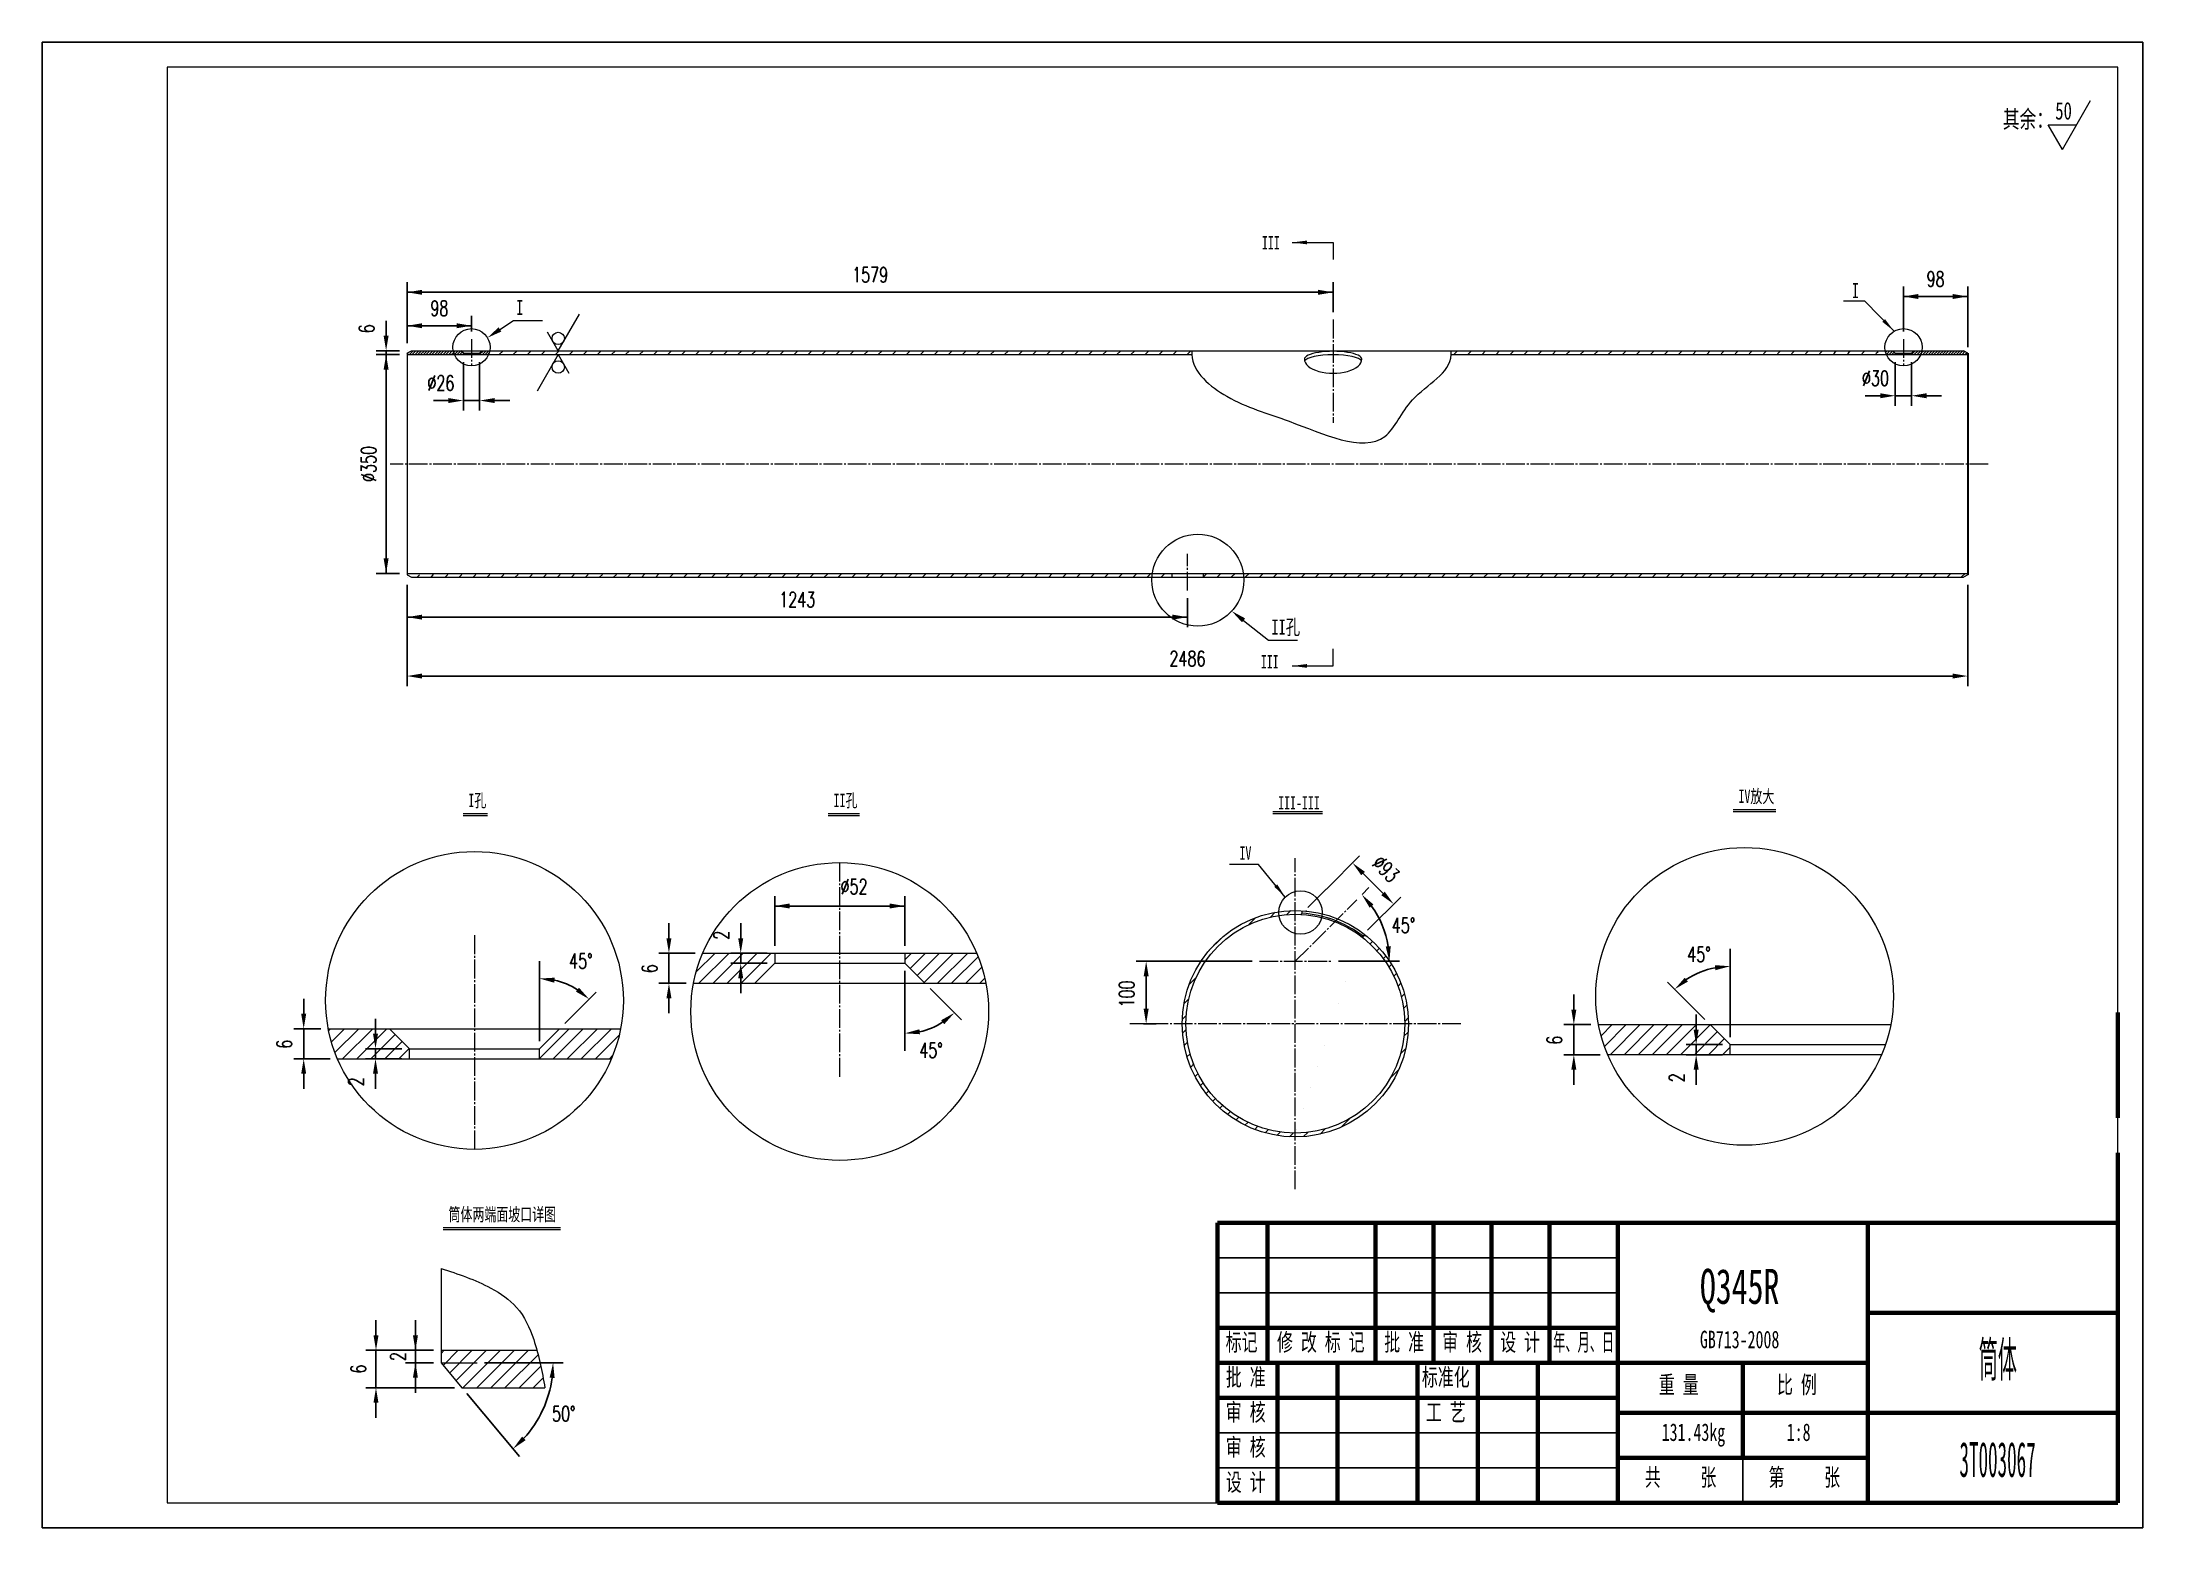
# Model space of a CAD drawing. Header units: millimetres. Extents: x 0 to 3360, y 0 to 2376.
import ezdxf

# ---------------------------------------------------------------- set-up
doc = ezdxf.new("R2010")
doc.units = ezdxf.units.MM
doc.header["$PDSIZE"] = -3
doc.linetypes.add('EB_DASH', pattern=[6, 3, -3])
doc.linetypes.add('EB_DASHDOT', pattern=[39, 30, -3, 3, -3])
doc.layers.get('Defpoints').update_dxf_attribs({"lineweight": 0})
for name, color, linetype, lineweight in [('CEN', 1, 'EB_DASHDOT', 15), ('中心线', 1, 'EB_DASHDOT', 9), ('尺寸线', 4, 'Continuous', 9), ('标注线', 4, 'Continuous', 5), ('点划线', 1, 'EB_DASHDOT', 5), ('粗线', 7, 'Continuous', 15), ('虚线', 2, 'EB_DASH', 5)]:
    doc.layers.add(name, color=color, linetype=linetype, lineweight=lineweight)
doc.styles.get("Standard").update_dxf_attribs({"font": 'romans.shx', "width": 0.7, "bigfont": 'gbcbig.shx'})
doc.styles.add('TextStyle1', font='', dxfattribs={"width": 0.510669})
doc.styles.add('UserTxtStyle4', font='', dxfattribs={"width": 0.667})
doc.styles.add('UserTxtStyle5', font='', dxfattribs={"width": 0.4})
doc.styles.add('UserTxtStyle6', font='', dxfattribs={"width": 0.7})
doc.styles.add('标准', font='', dxfattribs={"width": 0.667})
doc.styles.get('TextStyle1').set_extended_font_data('宋体')
doc.styles.get('UserTxtStyle4').set_extended_font_data('宋体')
doc.styles.get('UserTxtStyle5').set_extended_font_data('宋体')
doc.styles.get('UserTxtStyle6').set_extended_font_data('宋体')
doc.styles.get('标准').set_extended_font_data('宋体')
doc.dimstyles.new('UserStyle1', dxfattribs={"dimscale": 8, "dimtxt": 3, "dimasz": 3, "dimexe": 2, "dimexo": 1.5, "dimgap": 2, "dimtad": 1, "dimdec": 1, "dimzin": 12, "dimdsep": 46, "dimtxsty": 'Standard', "dimcen": 0, "dimdle": 6, "dimclrd": 256, "dimclre": 256, "dimclrt": 256, "dimadec": 1, "dimazin": 3, "dimtfac": 1, "dimtdec": 1, "dimtmove": 1, "dimatfit": 3, "dimfxl": 0, "dimtolj": 1, "dimarcsym": 0})
doc.dimstyles.new('副本标准', dxfattribs={"dimscale": 8, "dimtxt": 3, "dimasz": 3, "dimexe": 2, "dimexo": 1.5, "dimgap": 1, "dimtad": 1, "dimtih": 1, "dimtoh": 1, "dimdec": 1, "dimzin": 12, "dimdsep": 46, "dimtxsty": 'Standard', "dimcen": 0, "dimdle": 6, "dimclrd": 256, "dimclre": 256, "dimclrt": 256, "dimadec": 1, "dimazin": 3, "dimtfac": 1, "dimtdec": 1, "dimtmove": 1, "dimatfit": 0, "dimfxl": 0, "dimtolj": 1, "dimarcsym": 0})
doc.dimstyles.new('标准', dxfattribs={"dimscale": 8, "dimtxt": 3, "dimasz": 3, "dimexe": 2, "dimexo": 1.5, "dimgap": 2, "dimtad": 1, "dimdec": 1, "dimzin": 12, "dimdsep": 46, "dimtxsty": 'Standard', "dimcen": 0, "dimdle": 6, "dimclrd": 256, "dimclre": 256, "dimclrt": 256, "dimadec": 1, "dimazin": 3, "dimtfac": 1, "dimtdec": 1, "dimtmove": 1, "dimatfit": 0, "dimfxl": 0, "dimtolj": 1, "dimarcsym": 0})
pattern_1 = [(45, (0, 0), (-11.22532, 11.22532), [])]

msp = doc.modelspace()

# ---------------------------------------------------------------- texts
at = {"layer": '尺寸线', "linetype": 'Continuous', "lineweight": 9, "extrusion": (0, 0, -1), "char_height": 21, "width": 52.2928, "attachment_point": 1, "text_direction": (-1, 0, 0), "style": '标准'}
for insert in [(1979.66, 2065.59), (1977.7, 1395.65)]:
    msp.add_mtext('III', dxfattribs=dict(at, insert=insert))
at = {"layer": '尺寸线', "linetype": 'Continuous', "lineweight": 25, "char_height": 24, "width": 14.9333, "attachment_point": 1, "style": 'UserTxtStyle6'}
for insert in [(2894.49, 1990.54), (758.32, 1963.56)]:
    msp.add_mtext('I', dxfattribs=dict(at, insert=insert))
at = {"layer": '尺寸线', "linetype": 'Continuous', "lineweight": 9, "attachment_point": 1}
for s, insert, char_height, width, style in [('II孔', (1966.19, 1452.58), 24, 89.04, 'UserTxtStyle6'), ('I孔', (681.85, 1173.92), 21, 54.316, '标准'), ('II孔', (1265.95, 1173.92), 21, 74.2371, '标准'), ('IV放大', (2713.12, 1180.43), 21, 113.9236, '标准'), ('III-III', (1976.86, 1169.93), 21, 131.9771, '标准'), ('IV', (1915.04, 1089.79), 21, 35.0175, '标准'), ('筒体两端面坡口详图', (650.14, 511.89), 21, 352.9764, '标准')]:
    msp.add_mtext(s, dxfattribs=dict(at, insert=insert, char_height=char_height, width=width, style=style))
at = {"layer": '标注线', "linetype": 'Continuous', "lineweight": 5, "attachment_point": 1}
for s, insert, char_height, width, style in [('其余：', (3135.85, 2266.69), 28, 124.1333, 'UserTxtStyle6'), ('50', (3219.68, 2280.05), 28, 49.6533, 'UserTxtStyle6'), ('Q345R', (2651.44, 414.31), 56, 260.2189, '标准'), ('GB713-2008', (2651.44, 315.41), 28, 261.049, '标准'), ('筒体', (3097.38, 297.63), 56, 121.2089, 'UserTxtStyle5'), ('3T003067', (3066.53, 137.63), 56, 247.3956, 'UserTxtStyle5')]:
    msp.add_mtext(s, dxfattribs=dict(at, insert=insert, char_height=char_height, width=width, style=style))
at = {"layer": '粗线', "linetype": 'Continuous', "lineweight": 15, "char_height": 28, "attachment_point": 1}
for s, insert, width, style in [('标记', (1893.01, 311.18), 101.4729, 'UserTxtStyle4'), ('修 改 标 记', (1975.08, 311.18), 287.6104, 'UserTxtStyle4'), ('批 准', (2146.61, 311.18), 128.4494, 'UserTxtStyle4'), ('审 核', (2239.28, 311.18), 125.9592, 'UserTxtStyle4'), ('设 计', (2331.95, 311.18), 127.6193, 'UserTxtStyle4'), ('年、月、日', (2416.78, 311.18), 194.3041, 'TextStyle1'), ('批 准', (1893.22, 255.18), 128.4494, 'UserTxtStyle4'), ('标准化', (2206.82, 255.18), 154.8033, 'UserTxtStyle4'), ('重 量', (2585.7, 243.18), 128.4494, 'UserTxtStyle4'), ('比 例', (2774.72, 243.18), 120.564, 'UserTxtStyle4'), ('审 核', (1893.22, 199.18), 125.9592, 'UserTxtStyle4'), ('工 艺', (2213.22, 199.18), 126.7893, 'UserTxtStyle4'), ('审 核', (1893.22, 143.18), 125.9592, 'UserTxtStyle4'), ('设 计', (1893.22, 87.18), 127.6193, 'UserTxtStyle4'), ('共     张', (2563.27, 95.18), 234.9026, 'UserTxtStyle4'), ('第     张', (2761.18, 95.18), 234.6951, 'UserTxtStyle4')]:
    msp.add_mtext(s, dxfattribs=dict(at, insert=insert, width=width, style=style))
at = {"layer": '粗线', "color": 0, "linetype": 'Continuous', "lineweight": 25, "char_height": 28, "attachment_point": 1, "style": '标准'}
for s, insert, width in [('131.43kg', (2590.28, 167.18), 204.8135), ('1:8', (2790.28, 167.18), 70.5538)]:
    msp.add_mtext(s, dxfattribs=dict(at, insert=insert, width=width))

# ---------------------------------------------------------------- blocks, each defined once
blk = doc.blocks.new('CAXBLOCK0')
at = {"layer": '粗线', "color": 0, "linetype": 'Continuous', "lineweight": 70}
for p, q in [((1440, 0), (1440, 112)), ((1440, 112), (1440, 0))]:
    blk.add_line(p, q, dxfattribs=at)
blk = doc.blocks.new('*X3')
at = {"layer": '尺寸线', "linetype": 'ByBlock', "lineweight": -2}
for points in [[(546.3, 1906.3), (554.3, 1906.3), (550.3, 1882.3)], [(546.3, 1852.3), (554.3, 1852.3), (550.3, 1876.3)]]:
    blk.add_hatch(color=256, dxfattribs=at).paths.add_polyline_path(points, flags=0)
for p, q in [((550.3, 1930.3), (550.3, 1906.3)), ((571.9, 1882.3), (534.3, 1882.3)), ((550.3, 1876.3), (550.3, 1882.3)), ((571.9, 1876.3), (534.3, 1876.3)), ((550.3, 1852.3), (550.3, 1828.3))]:
    blk.add_line(p, q, dxfattribs=at)
at = {"layer": '尺寸线', "linetype": 'ByBlock', "lineweight": -2, "insert": (507.3, 1910.3), "char_height": 24, "width": 48, "attachment_point": 1, "rotation": 90}
blk.add_mtext('6', dxfattribs=at)
blk = doc.blocks.new('*X4')
at = {"layer": '尺寸线', "linetype": 'ByBlock', "lineweight": -2}
for points in [[(1761.8, 882.1), (1769.8, 882.1), (1765.8, 906.1)], [(1761.8, 830.2), (1769.8, 830.2), (1765.8, 806.2)]]:
    blk.add_hatch(color=256, dxfattribs=at).paths.add_polyline_path(points, flags=0)
for p, q in [((1935.1, 906.1), (1749.8, 906.1)), ((1765.8, 830.2), (1765.8, 882.1)), ((1761.7, 806.2), (1781.8, 806.2))]:
    blk.add_line(p, q, dxfattribs=at)
at = {"layer": '尺寸线', "linetype": 'ByBlock', "lineweight": -2, "insert": (1722.8, 832.2), "char_height": 24, "width": 57.6, "attachment_point": 1, "rotation": 90}
blk.add_mtext('100', dxfattribs=at)
blk = doc.blocks.new('*X5')
at = {"layer": '尺寸线', "linetype": 'ByBlock'}
for points in [[(583.9, 1922.3), (607.9, 1918.3), (607.9, 1926.3)], [(686.9, 1922.3), (662.9, 1918.3), (662.9, 1926.3)]]:
    blk.add_hatch(color=256, dxfattribs=at).paths.add_polyline_path(points, flags=0)
at = {"layer": '尺寸线', "linetype": 'ByBlock', "lineweight": -2}
for p, q in [((583.9, 1894.3), (583.9, 1938.3)), ((583.9, 1922.3), (686.9, 1922.3)), ((686.9, 1912.9), (686.9, 1938.3)), ((583.9, 1882.3), (583.9, 1882.3))]:
    blk.add_line(p, q, dxfattribs=at)
at = {"layer": '尺寸线', "linetype": 'ByBlock', "lineweight": 9, "insert": (635.4, 1950.3), "char_height": 24, "width": 40.8, "attachment_point": 5}
blk.add_mtext('98', dxfattribs=at)
blk = doc.blocks.new('*X6')
at = {"layer": '尺寸线', "linetype": 'ByBlock'}
for points in [[(583.9, 1975.8), (607.9, 1971.8), (607.9, 1979.8)], [(2064.9, 1975.8), (2040.9, 1971.8), (2040.9, 1979.8)]]:
    blk.add_hatch(color=256, dxfattribs=at).paths.add_polyline_path(points, flags=0)
at = {"layer": '尺寸线', "linetype": 'ByBlock', "lineweight": -2}
for p, q in [((583.9, 1894.3), (583.9, 1991.8)), ((2064.9, 1944.1), (2064.9, 1991.8)), ((583.9, 1975.8), (2064.9, 1975.8)), ((583.9, 1882.3), (583.9, 1882.3))]:
    blk.add_line(p, q, dxfattribs=at)
at = {"layer": '尺寸线', "linetype": 'ByBlock', "lineweight": 9, "insert": (1324.4, 2003.8), "char_height": 24, "width": 79.2, "attachment_point": 5}
blk.add_mtext('1579', dxfattribs=at)
blk = doc.blocks.new('*X7')
at = {"layer": '尺寸线', "linetype": 'ByBlock'}
for points in [[(583.9, 1456.4), (607.9, 1452.4), (607.9, 1460.4)], [(1831.9, 1456.4), (1807.9, 1452.4), (1807.9, 1460.4)]]:
    blk.add_hatch(color=256, dxfattribs=at).paths.add_polyline_path(points, flags=0)
at = {"layer": '尺寸线', "linetype": 'ByBlock', "lineweight": -2}
for p, q in [((583.9, 1520.3), (583.9, 1520.3)), ((583.9, 1508.3), (583.9, 1440.4)), ((1831.9, 1487), (1831.9, 1440.4)), ((583.9, 1456.4), (1831.9, 1456.4))]:
    blk.add_line(p, q, dxfattribs=at)
at = {"layer": '尺寸线', "linetype": 'ByBlock', "lineweight": 9, "insert": (1207.9, 1484.4), "char_height": 24, "width": 79.2, "attachment_point": 5}
blk.add_mtext('1243', dxfattribs=at)
blk = doc.blocks.new('*X8')
at = {"layer": '尺寸线', "linetype": 'ByBlock'}
for points in [[(583.9, 1362.2), (607.9, 1358.2), (607.9, 1366.2)], [(3079.8, 1362.2), (3055.8, 1358.2), (3055.8, 1366.2)]]:
    blk.add_hatch(color=256, dxfattribs=at).paths.add_polyline_path(points, flags=0)
at = {"layer": '尺寸线', "linetype": 'ByBlock', "lineweight": -2}
for p, q in [((583.9, 1508.3), (583.9, 1346.2)), ((3079.8, 1508.3), (3079.8, 1346.2)), ((607.9, 1362.2), (3055.8, 1362.2))]:
    blk.add_line(p, q, dxfattribs=at)
at = {"layer": '尺寸线', "linetype": 'ByBlock', "lineweight": 9, "insert": (1831.9, 1390.2), "char_height": 24, "width": 88.8, "attachment_point": 5}
blk.add_mtext('2486', dxfattribs=at)
blk = doc.blocks.new('*X9')
at = {"layer": '尺寸线', "linetype": 'ByBlock'}
for points in [[(2110.8, 1012.6), (2129.4, 996.9), (2123.3, 991.7)], [(2154.9, 906.1), (2149, 929.7), (2156.9, 930.4)]]:
    blk.add_hatch(color=256, dxfattribs=at).paths.add_polyline_path(points, flags=0)
at = {"layer": '尺寸线', "linetype": 'ByBlock', "lineweight": -2}
for p, q in [((2111.3, 1013.1), (2122.1, 1023.9)), ((2073.5, 906.1), (2170.9, 906.1))]:
    blk.add_line(p, q, dxfattribs=at)
blk.add_arc((2004.3, 906.1), 150.6, 9.1418, 35.8582, dxfattribs=at)
at = {"layer": '尺寸线', "linetype": 'ByBlock', "lineweight": 9, "insert": (2177.4, 963.7), "char_height": 24, "width": 55.2, "attachment_point": 5}
blk.add_mtext('45%%D', dxfattribs=at)
blk = doc.blocks.new('CAXBLOCK3')
at = {"layer": '尺寸线', "linetype": 'Continuous', "lineweight": 9}
blk.add_hatch(color=256, dxfattribs=at).paths.add_polyline_path([(17.7, 16.7), (0, 0), (22.2, 10)], flags=0)
for p, q in [((19.9, 13.3), (41.4, 27.7)), ((41.4, 27.7), (87.7, 27.7))]:
    blk.add_line(p, q, dxfattribs=at)
blk = doc.blocks.new('CAXBLOCK4')
at = {"layer": '尺寸线', "linetype": 'Continuous', "lineweight": 9}
blk.add_hatch(color=256, dxfattribs=at).paths.add_polyline_path([(21.4, -11.6), (0, 0), (16.4, -17.9)], flags=0)
for p, q in [((18.9, -14.8), (59, -46.2)), ((59, -46.2), (105.2, -46.2))]:
    blk.add_line(p, q, dxfattribs=at)
blk = doc.blocks.new('*X12')
at = {"layer": '尺寸线', "linetype": 'ByBlock', "lineweight": -2}
for points in [[(422.5, 822.3), (414.5, 822.3), (418.5, 798.3)], [(422.5, 726.3), (414.5, 726.3), (418.5, 750.3)]]:
    blk.add_hatch(color=256, dxfattribs=at).paths.add_polyline_path(points, flags=0)
for p, q in [((418.5, 822.3), (418.5, 846.3)), ((445.9, 798.3), (402.5, 798.3)), ((418.5, 798.3), (418.5, 750.3)), ((460.6, 750.3), (402.5, 750.3)), ((418.5, 702.3), (418.5, 726.3))]:
    blk.add_line(p, q, dxfattribs=at)
at = {"layer": '尺寸线', "linetype": 'ByBlock', "lineweight": -2, "insert": (375.5, 766.3), "char_height": 24, "width": 48, "attachment_point": 1, "rotation": 90}
blk.add_mtext('6', dxfattribs=at)
blk = doc.blocks.new('*X13')
at = {"layer": '尺寸线', "linetype": 'ByBlock', "lineweight": -2}
for points in [[(537.3, 790.3), (529.3, 790.3), (533.3, 766.3)], [(537.3, 726.3), (529.3, 726.3), (533.3, 750.3)]]:
    blk.add_hatch(color=256, dxfattribs=at).paths.add_polyline_path(points, flags=0)
for p, q in [((533.3, 790.3), (533.3, 814.3)), ((575.6, 766.3), (517.3, 766.3)), ((575.6, 750.3), (517.3, 750.3)), ((533.3, 766.3), (533.3, 750.3)), ((533.3, 702.3), (533.3, 726.3))]:
    blk.add_line(p, q, dxfattribs=at)
at = {"layer": '尺寸线', "linetype": 'ByBlock', "lineweight": -2, "insert": (490.3, 706.3), "char_height": 24, "width": 48, "attachment_point": 1, "rotation": 90}
blk.add_mtext('2', dxfattribs=at)
blk = doc.blocks.new('*X14')
at = {"layer": '尺寸线', "linetype": 'ByBlock', "lineweight": -2}
for points in [[(819.1, 871.9), (819.9, 879.9), (795.6, 878.5)], [(858.8, 863.8), (853.8, 857.6), (875, 845.6)]]:
    blk.add_hatch(color=256, dxfattribs=at).paths.add_polyline_path(points, flags=0)
for p, q in [((795.6, 778.3), (795.6, 906.5)), ((836.1, 806.8), (886.3, 856.9))]:
    blk.add_line(p, q, dxfattribs=at)
blk.add_arc((795.6, 766.3), 112.2, 57.281, 77.719, dxfattribs=at)
at = {"layer": '尺寸线', "linetype": 'ByBlock', "lineweight": -2, "insert": (843, 918.4), "char_height": 24, "width": 55.2, "attachment_point": 1}
blk.add_mtext('45%%D', dxfattribs=at)
blk = doc.blocks.new('*X15')
at = {"layer": '尺寸线', "linetype": 'ByBlock', "lineweight": -2}
for points in [[(2109.9, 1043.6), (2115.6, 1049.2), (2095.8, 1063.4)], [(2141.8, 1011.8), (2147.4, 1017.4), (2161.6, 997.6)]]:
    blk.add_hatch(color=256, dxfattribs=at).paths.add_polyline_path(points, flags=0)
for p, q in [((2054, 1021.5), (2107.1, 1074.7)), ((2144.6, 1014.6), (2112.8, 1046.4)), ((2119.7, 955.8), (2172.9, 1008.9))]:
    blk.add_line(p, q, dxfattribs=at)
at = {"layer": '尺寸线', "linetype": 'ByBlock', "lineweight": -2, "insert": (2142.4, 1077.6), "char_height": 24, "width": 84.853, "attachment_point": 1, "rotation": 315}
blk.add_mtext('%%C93', dxfattribs=at)
blk = doc.blocks.new('*X16')
at = {"layer": '尺寸线', "linetype": 'ByBlock', "lineweight": -2}
for points in [[(998.6, 943), (1006.6, 943), (1002.6, 919)], [(998.6, 847), (1006.6, 847), (1002.6, 871)]]:
    blk.add_hatch(color=256, dxfattribs=at).paths.add_polyline_path(points, flags=0)
for p, q in [((1002.6, 967), (1002.6, 943)), ((1044.7, 919), (986.6, 919)), ((1002.6, 871), (1002.6, 919)), ((1030, 871), (986.6, 871)), ((1002.6, 847), (1002.6, 823))]:
    blk.add_line(p, q, dxfattribs=at)
at = {"layer": '尺寸线', "linetype": 'ByBlock', "lineweight": -2, "insert": (959.6, 887), "char_height": 24, "width": 48, "attachment_point": 1, "rotation": 90}
blk.add_mtext('6', dxfattribs=at)
blk = doc.blocks.new('*X17')
at = {"layer": '尺寸线', "linetype": 'ByBlock', "lineweight": -2}
for points in [[(1113.4, 943), (1121.4, 943), (1117.4, 919)], [(1113.4, 879), (1121.4, 879), (1117.4, 903)]]:
    blk.add_hatch(color=256, dxfattribs=at).paths.add_polyline_path(points, flags=0)
for p, q in [((1117.4, 967), (1117.4, 943)), ((1159.7, 919), (1101.4, 919)), ((1117.4, 903), (1117.4, 919)), ((1159.7, 903), (1101.4, 903)), ((1117.4, 879), (1117.4, 855))]:
    blk.add_line(p, q, dxfattribs=at)
at = {"layer": '尺寸线', "linetype": 'ByBlock', "lineweight": -2, "insert": (1074.4, 940.6), "char_height": 24, "width": 48, "attachment_point": 1, "rotation": 90}
blk.add_mtext('2', dxfattribs=at)
blk = doc.blocks.new('*X18')
at = {"layer": '尺寸线', "linetype": 'ByBlock', "lineweight": -2}
for points in [[(1195.7, 998.5), (1195.7, 990.5), (1171.7, 994.5)], [(1355.7, 998.5), (1355.7, 990.5), (1379.7, 994.5)]]:
    blk.add_hatch(color=256, dxfattribs=at).paths.add_polyline_path(points, flags=0)
for p, q in [((1171.7, 931), (1171.7, 1010.5)), ((1379.7, 931), (1379.7, 1010.5)), ((1171.7, 994.5), (1379.7, 994.5))]:
    blk.add_line(p, q, dxfattribs=at)
at = {"layer": '尺寸线', "linetype": 'ByBlock', "lineweight": -2, "insert": (1277.1, 1037.5), "char_height": 24, "width": 72, "attachment_point": 1}
blk.add_mtext('%%C52', dxfattribs=at)
blk = doc.blocks.new('*X19')
at = {"layer": '尺寸线', "linetype": 'ByBlock', "lineweight": -2}
for points in [[(1437.9, 811.8), (1442.9, 805.5), (1459.1, 823.7)], [(1404, 789.5), (1403.2, 797.4), (1379.7, 790.9)]]:
    blk.add_hatch(color=256, dxfattribs=at).paths.add_polyline_path(points, flags=0)
for p, q in [((1379.7, 891), (1379.7, 762.9)), ((1420.2, 862.6), (1470.4, 812.4))]:
    blk.add_line(p, q, dxfattribs=at)
blk.add_arc((1379.7, 903), 112.2, 282.281, 302.719, dxfattribs=at)
at = {"layer": '尺寸线', "linetype": 'ByBlock', "lineweight": -2, "insert": (1403.1, 775.9), "char_height": 24, "width": 55.2, "attachment_point": 1}
blk.add_mtext('45%%D', dxfattribs=at)
blk = doc.blocks.new('*X20')
at = {"layer": '尺寸线', "linetype": 'ByBlock'}
for points in [[(597.2, 284.1), (601.2, 308.1), (593.2, 308.1)], [(597.2, 264.1), (601.2, 240.1), (593.2, 240.1)]]:
    blk.add_hatch(color=256, dxfattribs=at).paths.add_polyline_path(points, flags=0)
at = {"layer": '尺寸线', "linetype": 'ByBlock', "lineweight": -2}
for p, q in [((597.2, 332.1), (597.2, 308.1)), ((597.2, 274.1), (597.2, 311.7)), ((597.2, 274.1), (597.2, 311.7)), ((597.2, 311.7), (597.2, 252.5)), ((626.1, 284.1), (581.2, 284.1)), ((597.2, 264.1), (597.2, 284.1)), ((626.1, 264.1), (581.2, 264.1)), ((597.2, 240.1), (597.2, 216.1))]:
    blk.add_line(p, q, dxfattribs=at)
at = {"layer": '尺寸线', "linetype": 'ByBlock', "insert": (569.2, 274.1), "char_height": 24, "width": 48, "attachment_point": 5, "rotation": 90}
blk.add_mtext('2', dxfattribs=at)
blk = doc.blocks.new('*X21')
at = {"layer": '尺寸线', "linetype": 'ByBlock'}
for points in [[(817.4, 264.1), (819.8, 239.9), (811.8, 240.4)], [(753.4, 126.7), (767.9, 146.2), (773.4, 140.4)]]:
    blk.add_hatch(color=256, dxfattribs=at).paths.add_polyline_path(points, flags=0)
at = {"layer": '尺寸线', "linetype": 'ByBlock', "lineweight": -2}
for p, q in [((707.8, 264.1), (833.4, 264.1)), ((679.4, 214.9), (763.6, 114.4))]:
    blk.add_line(p, q, dxfattribs=at)
blk.add_arc((638.1, 264.1), 179.3, 317.6729, 352.3271, dxfattribs=at)
at = {"layer": '尺寸线', "linetype": 'ByBlock', "lineweight": 9, "insert": (834.4, 182.7), "char_height": 24, "width": 55.2, "attachment_point": 5}
blk.add_mtext('50%%D', dxfattribs=at)
blk = doc.blocks.new('*X22')
at = {"layer": '尺寸线', "linetype": 'ByBlock'}
for points in [[(534.1, 284.1), (530.1, 308.1), (538.1, 308.1)], [(534.1, 224.1), (530.1, 200.1), (538.1, 200.1)]]:
    blk.add_hatch(color=256, dxfattribs=at).paths.add_polyline_path(points, flags=0)
at = {"layer": '尺寸线', "linetype": 'ByBlock', "lineweight": -2}
for p, q in [((534.1, 308.1), (534.1, 332.1)), ((626.1, 284.1), (518.1, 284.1)), ((534.1, 284.1), (534.1, 224.1)), ((659.6, 224.1), (518.1, 224.1)), ((534.1, 176.1), (534.1, 200.1))]:
    blk.add_line(p, q, dxfattribs=at)
at = {"layer": '尺寸线', "linetype": 'ByBlock', "insert": (506.1, 254.1), "char_height": 24, "width": 48, "attachment_point": 5, "rotation": 90}
blk.add_mtext('6', dxfattribs=at)
blk = doc.blocks.new('*X23')
at = {"layer": '尺寸线', "linetype": 'ByBlock'}
for points in [[(550.3, 1876.3), (546.3, 1852.3), (554.3, 1852.3)], [(550.3, 1526.3), (546.3, 1550.3), (554.3, 1550.3)]]:
    blk.add_hatch(color=256, dxfattribs=at).paths.add_polyline_path(points, flags=0)
at = {"layer": '尺寸线', "linetype": 'ByBlock', "lineweight": -2}
for p, q in [((571.9, 1876.3), (534.3, 1876.3)), ((550.3, 1876.3), (550.3, 1526.3)), ((583.9, 1876.3), (583.9, 1876.3)), ((571.9, 1526.3), (534.3, 1526.3))]:
    blk.add_line(p, q, dxfattribs=at)
at = {"layer": '尺寸线', "linetype": 'ByBlock', "insert": (522.3, 1701.3), "char_height": 24, "width": 93.6, "attachment_point": 5, "rotation": 90}
blk.add_mtext('%%C350', dxfattribs=at)
blk = doc.blocks.new('*X24')
at = {"layer": '尺寸线', "linetype": 'ByBlock'}
for points in [[(2976.8, 1969.1), (3000.8, 1973.1), (3000.8, 1965.1)], [(3079.8, 1969.1), (3055.8, 1973.1), (3055.8, 1965.1)]]:
    blk.add_hatch(color=256, dxfattribs=at).paths.add_polyline_path(points, flags=0)
at = {"layer": '尺寸线', "linetype": 'ByBlock', "lineweight": -2}
for p, q in [((2976.8, 1912.9), (2976.8, 1985.1)), ((3079.8, 1888.3), (3079.8, 1985.1)), ((3079.8, 1969.1), (2976.8, 1969.1)), ((3079.8, 1876.3), (3079.8, 1876.3))]:
    blk.add_line(p, q, dxfattribs=at)
at = {"layer": '尺寸线', "linetype": 'ByBlock', "insert": (3028.3, 1997.1), "char_height": 24, "width": 40.8, "attachment_point": 5}
blk.add_mtext('98', dxfattribs=at)
blk = doc.blocks.new('*X25')
at = {"layer": '尺寸线', "linetype": 'Continuous'}
blk.add_hatch(color=256, dxfattribs=at).paths.add_polyline_path([(2962, 1913.6), (2943.1, 1928.7), (2947.4, 1932.9)], flags=0)
for p, q in [((2915.1, 1961.9), (2880.8, 1961.9)), ((2962, 1913.6), (2915.1, 1961.9))]:
    blk.add_line(p, q, dxfattribs=at)
at = {"layer": '尺寸线'}
blk.add_line((2880.8, 1961.9), (2880.8, 1961.9), dxfattribs=at)
blk = doc.blocks.new('*X26')
at = {"layer": '尺寸线', "linetype": 'Continuous'}
blk.add_hatch(color=256, dxfattribs=at).paths.add_polyline_path([(1988.3, 1008.6), (1970.8, 1025.3), (1975.4, 1029.1)], flags=0)
for p, q in [((1945.6, 1060.9), (1898.9, 1060.9)), ((1988.3, 1008.6), (1945.6, 1060.9))]:
    blk.add_line(p, q, dxfattribs=at)
at = {"layer": '尺寸线'}
blk.add_line((1898.9, 1060.9), (1898.9, 1060.9), dxfattribs=at)
blk = doc.blocks.new('*X27')
at = {"layer": '尺寸线', "linetype": 'ByBlock', "lineweight": -2}
for points in [[(2453.8, 828.8), (2445.8, 828.8), (2449.8, 804.8)], [(2453.8, 732.8), (2445.8, 732.8), (2449.8, 756.8)]]:
    blk.add_hatch(color=256, dxfattribs=at).paths.add_polyline_path(points, flags=0)
for p, q in [((2449.8, 828.8), (2449.8, 852.8)), ((2477.2, 804.8), (2433.8, 804.8)), ((2449.8, 804.8), (2449.8, 756.8)), ((2491.8, 756.8), (2433.8, 756.8)), ((2449.8, 708.8), (2449.8, 732.8))]:
    blk.add_line(p, q, dxfattribs=at)
at = {"layer": '尺寸线', "linetype": 'ByBlock', "lineweight": -2, "insert": (2406.8, 772.8), "char_height": 24, "width": 48, "attachment_point": 1, "rotation": 90}
blk.add_mtext('6', dxfattribs=at)
blk = doc.blocks.new('*X28')
at = {"layer": '尺寸线', "linetype": 'ByBlock', "lineweight": -2}
for points in [[(2649.4, 796.8), (2641.4, 796.8), (2645.4, 772.8)], [(2649.4, 732.8), (2641.4, 732.8), (2645.4, 756.8)]]:
    blk.add_hatch(color=256, dxfattribs=at).paths.add_polyline_path(points, flags=0)
for p, q in [((2645.4, 796.8), (2645.4, 820.8)), ((2687.8, 772.8), (2629.4, 772.8)), ((2645.4, 772.8), (2645.4, 756.8)), ((2687.8, 756.8), (2629.4, 756.8)), ((2645.4, 708.8), (2645.4, 732.8))]:
    blk.add_line(p, q, dxfattribs=at)
at = {"layer": '尺寸线', "linetype": 'ByBlock', "lineweight": -2, "insert": (2602.4, 712.8), "char_height": 24, "width": 48, "attachment_point": 1, "rotation": 90}
blk.add_mtext('2', dxfattribs=at)
blk = doc.blocks.new('*X29')
at = {"layer": '尺寸线', "linetype": 'ByBlock'}
for points in [[(2611.1, 861.5), (2627.1, 879.8), (2632.2, 873.7)], [(2699.8, 898.2), (2676.3, 891.9), (2675.5, 899.9)]]:
    blk.add_hatch(color=256, dxfattribs=at).paths.add_polyline_path(points, flags=0)
at = {"layer": '尺寸线', "linetype": 'ByBlock', "lineweight": -2}
for p, q in [((2699.8, 784.8), (2699.8, 926.2)), ((2659.3, 813.3), (2599.8, 872.8))]:
    blk.add_line(p, q, dxfattribs=at)
blk.add_arc((2699.8, 772.8), 125.4, 100.9817, 124.0183, dxfattribs=at)
at = {"layer": '尺寸线', "linetype": 'ByBlock', "lineweight": 9, "insert": (2649.9, 917), "char_height": 24, "width": 55.2, "attachment_point": 5}
blk.add_mtext('45%%D', dxfattribs=at)
blk = doc.blocks.new('*X30')
at = {"layer": '尺寸线', "linetype": 'Continuous'}
blk.add_hatch(color=256, dxfattribs=at).paths.add_polyline_path([(1999.2, 1378.4), (2023.2, 1381.4), (2023.2, 1375.4)], flags=0)
for p, q in [((1999.2, 1378.4), (2064.9, 1378.4)), ((2064.9, 1378.4), (2064.9, 1405.6))]:
    blk.add_line(p, q, dxfattribs=at)
at = {"layer": '尺寸线'}
blk.add_line((2064.9, 1405.6), (2064.9, 1405.6), dxfattribs=at)
blk = doc.blocks.new('*X31')
at = {"layer": '尺寸线', "linetype": 'Continuous'}
blk.add_hatch(color=256, dxfattribs=at).paths.add_polyline_path([(1999.2, 2055.5), (2023.2, 2058.5), (2023.2, 2052.5)], flags=0)
for p, q in [((1999.2, 2055.5), (2064.9, 2055.5)), ((2064.9, 2055.5), (2064.9, 2028.2))]:
    blk.add_line(p, q, dxfattribs=at)
at = {"layer": '尺寸线'}
blk.add_line((2064.9, 2028.2), (2064.9, 2028.2), dxfattribs=at)
blk = doc.blocks.new('*X32')
at = {"layer": '尺寸线', "linetype": 'ByBlock'}
for points in [[(673.9, 1802.7), (649.9, 1798.7), (649.9, 1806.7)], [(699.9, 1802.7), (723.9, 1798.7), (723.9, 1806.7)]]:
    blk.add_hatch(color=256, dxfattribs=at).paths.add_polyline_path(points, flags=0)
at = {"layer": '尺寸线', "linetype": 'ByBlock', "lineweight": -2}
for p, q in [((673.9, 1876.3), (673.9, 1876.3)), ((673.9, 1864.3), (673.9, 1786.7)), ((699.9, 1864.3), (699.9, 1786.7)), ((649.9, 1802.7), (625.9, 1802.7)), ((673.9, 1802.7), (699.9, 1802.7)), ((747.9, 1802.7), (723.9, 1802.7))]:
    blk.add_line(p, q, dxfattribs=at)
at = {"layer": '尺寸线', "linetype": 'ByBlock', "insert": (637.9, 1830.7), "char_height": 24, "width": 74.4, "attachment_point": 5}
blk.add_mtext('%%C26', dxfattribs=at)
blk = doc.blocks.new('*X33')
at = {"layer": '尺寸线', "linetype": 'ByBlock'}
for points in [[(2963.8, 1810.4), (2939.8, 1806.4), (2939.8, 1814.4)], [(2989.8, 1810.4), (3013.8, 1806.4), (3013.8, 1814.4)]]:
    blk.add_hatch(color=256, dxfattribs=at).paths.add_polyline_path(points, flags=0)
at = {"layer": '尺寸线', "linetype": 'ByBlock', "lineweight": -2}
for p, q in [((2963.8, 1876.3), (2963.8, 1876.3)), ((2963.8, 1864.3), (2963.8, 1794.4)), ((2989.8, 1864.3), (2989.8, 1794.4)), ((2939.8, 1810.4), (2915.8, 1810.4)), ((2963.8, 1810.4), (2989.8, 1810.4)), ((3037.8, 1810.4), (3013.8, 1810.4))]:
    blk.add_line(p, q, dxfattribs=at)
at = {"layer": '尺寸线', "linetype": 'ByBlock', "insert": (2932.2, 1838.4), "char_height": 24, "width": 72, "attachment_point": 5}
blk.add_mtext('%%C30', dxfattribs=at)

# ---------------------------------------------------------------- dimensions: what is measured, and where the dimension line sits
at = {"layer": '尺寸线', "linetype": 'Continuous', "lineweight": 9}
for base, p1, p2, angle, text, dimstyle, picture, middle in [((2064.86, 1975.77), (583.86, 1882.27), (2064.86, 1932.08), 180, '1579', 'UserStyle1', '*X6', (1324.36, 2003.77)), ((550.25, 1882.27), (583.86, 1876.27), (583.86, 1882.27), 90, '6', 'UserStyle1', '*X3', (522.25, 1918.27)), ((2115.6, 1083.19), (2111.23, 947.29), (2045.47, 1013.05), 135, '%%C93', '标准', '*X15', (2128.69, 1030.51)), ((1117.37, 919.05), (1171.75, 903.05), (1171.75, 919.05), 270, '2', '标准', '*X17', (1145.37, 952.75)), ((974.6, 919.05), (1042.01, 871.05), (1056.68, 919.05), 270, '6', 'UserStyle1', '*X16', (1002.6, 895.05)), ((1737.76, 906.12), (1749.65, 806.25), (1947.1, 906.12), 90, '100', 'UserStyle1', '*X4', (1709.76, 856.18)), ((390.5, 750.3), (457.9, 798.3), (472.57, 750.3), 90, '6', 'UserStyle1', '*X12', (362.5, 774.3)), ((2421.77, 756.81), (2489.17, 804.81), (2503.84, 756.81), 90, '6', 'UserStyle1', '*X27', (2393.77, 780.81)), ((533.26, 750.3), (587.64, 766.3), (587.64, 750.3), 90, '2', '标准', '*X13', (505.26, 714.3)), ((2645.42, 756.81), (2699.8, 772.81), (2699.8, 756.81), 90, '2', '标准', '*X28', (2617.42, 720.81))]:
    dim = msp.add_linear_dim(base=base, p1=p1, p2=p2, angle=angle, text=text, dimstyle=dimstyle, override={"dimsah": 1, "dimtzin": 0}, dxfattribs=at)
    dim.commit()
    dim.dimension.update_dxf_attribs({"geometry": picture, "text_midpoint": middle, "dimtype": 160})
at = {"layer": '尺寸线'}
for base, p1, p2, angle, text, picture, middle in [((2976.85, 1969.06), (3079.85, 1876.27), (2976.85, 1900.94), 180, '98', '*X24', (3028.35, 1941.06)), ((550.25, 1526.27), (583.86, 1876.27), (583.86, 1526.27), 90, '%%C<>', '*X23', (522.25, 1701.27)), ((534.07, 224.06), (638.08, 284.06), (671.64, 224.06), 90, '6', '*X22', (506.07, 254.06)), ((597.15, 284.06), (638.08, 264.06), (638.08, 284.06), 90, '2', '*X20', (569.15, 274.06))]:
    dim = msp.add_linear_dim(base=base, p1=p1, p2=p2, angle=angle, text=text, dimstyle='标准', override={"dimsah": 1, "dimatfit": 3, "dimtzin": 0}, dxfattribs=at)
    dim.commit()
    dim.dimension.update_dxf_attribs({"geometry": picture, "text_midpoint": middle, "dimtype": 160})
at = {"layer": '尺寸线', "linetype": 'Continuous', "lineweight": 9}
for base, p1, p2, text, dimstyle, picture, middle in [((686.86, 1922.35), (583.86, 1882.27), (686.86, 1900.94), '98', 'UserStyle1', '*X5', (635.36, 1950.35)), ((1831.86, 1456.44), (583.86, 1520.27), (1831.86, 1499.04), '1243', 'UserStyle1', '*X7', (1207.86, 1484.44)), ((3079.85, 1362.15), (583.86, 1520.27), (3079.85, 1520.27), '2486', 'UserStyle1', '*X8', (1831.86, 1390.15)), ((1379.75, 994.5), (1171.75, 919.05), (1379.75, 919.05), '%%C52', '标准', '*X18', (1275.75, 1022.5))]:
    dim = msp.add_linear_dim(base=base, p1=p1, p2=p2, text=text, dimstyle=dimstyle, override={"dimsah": 1, "dimtzin": 0}, dxfattribs=at)
    dim.commit()
    dim.dimension.update_dxf_attribs({"geometry": picture, "text_midpoint": middle, "dimtype": 160})
at = {"layer": '尺寸线'}
for base, p1, p2, text, picture, middle in [((699.86, 1802.74), (673.86, 1876.27), (699.86, 1876.27), '%%C<>', '*X32', (637.86, 1830.74)), ((2989.85, 1810.39), (2963.85, 1876.27), (2989.85, 1876.27), '%%C30', '*X33', (2932.25, 1838.39))]:
    dim = msp.add_linear_dim(base=base, p1=p1, p2=p2, text=text, dimstyle='标准', override={"dimsah": 1, "dimatfit": 3, "dimtzin": 0}, dxfattribs=at)
    dim.commit()
    dim.dimension.update_dxf_attribs({"geometry": picture, "text_midpoint": middle, "dimtype": 160})
at = {"layer": '尺寸线', "linetype": 'Continuous', "lineweight": 9}
for base, line1, line2, picture, middle in [((2147.16, 953.69), ((1947.1, 906.12), (2061.48, 906.12)), ((2004.29, 906.12), (2102.8, 1004.62)), '*X9', (2177.36, 963.74)), ((844.89, 867.09), ((795.64, 766.3), (827.64, 798.3)), ((795.64, 750.3), (795.64, 766.3)), '*X14', (862.66, 903.45)), ((1412.19, 795.66), ((1379.75, 919.05), (1379.75, 903.05)), ((1379.75, 903.05), (1411.75, 871.05)), '*X19', (1422.68, 760.93))]:
    dim = msp.add_angular_dim_2l(base=base, line1=line1, line2=line2, text='45%%D', dimstyle='副本标准', override={"dimtad": 0, "dimtih": 1, "dimtoh": 1, "dimsah": 1, "dimtzin": 12}, dxfattribs=at)
    dim.commit()
    dim.dimension.update_dxf_attribs({"geometry": picture, "text_midpoint": middle})
for base, line1, line2, picture, middle in [((2658.81, 891.33), ((2699.8, 756.81), (2699.8, 772.81)), ((2699.8, 772.81), (2667.8, 804.81)), '*X29', (2649.92, 917.03)), ((803.77, 195.42), ((638.08, 264.06), (671.64, 224.06)), ((638.08, 264.06), (695.79, 264.06)), '*X21', (834.4, 182.73))]:
    dim = msp.add_angular_dim_2l(base=base, line1=line1, line2=line2, dimstyle='副本标准', override={"dimtad": 0, "dimtih": 1, "dimtoh": 1, "dimsah": 1, "dimtzin": 12}, dxfattribs=at)
    dim.commit()
    dim.dimension.update_dxf_attribs({"geometry": picture, "text_midpoint": middle})

# ---------------------------------------------------------------- hatches: boundary and pattern name
at = {"layer": '尺寸线'}
h = msp.add_hatch(dxfattribs=at)
h.set_pattern_fill('ANSI31', color=256, style=0, pattern_type=0)
edge = h.paths.add_edge_path(flags=0)
edge.add_arc((686.86, 1887.92), 29.76, 191.53846, 203.08797, ccw=False)
edge.add_line((657.71, 1881.96), (590.79, 1882.27))
edge.add_line((590.79, 1882.27), (583.86, 1878.27))
edge.add_line((583.86, 1878.27), (583.86, 1876.27))
edge.add_line((583.86, 1876.27), (659.49, 1876.25))
edge = h.paths.add_edge_path(flags=0)
edge.add_line((673.86, 1876.27), (673.86, 1878.27))
edge.add_line((673.86, 1878.27), (669.86, 1882.27))
edge.add_line((669.86, 1882.27), (657.65, 1882.26))
edge.add_arc((686.86, 1887.92), 29.76, 190.96342, 203.08954)
edge.add_line((659.49, 1876.25), (673.86, 1876.27))
h = msp.add_hatch(dxfattribs=at)
h.set_pattern_fill('ANSI31', color=256, style=0, pattern_type=0)
edge = h.paths.add_edge_path(flags=0)
edge.add_arc((686.86, 1887.92), 29.76, 336.91046, 349.03658)
edge.add_line((716.08, 1882.26), (703.86, 1882.27))
edge.add_line((703.86, 1882.27), (699.86, 1878.27))
edge.add_line((699.86, 1878.27), (699.86, 1876.27))
edge.add_line((699.86, 1876.27), (714.24, 1876.25))
h = msp.add_hatch(dxfattribs=at)
h.set_pattern_fill('ANSI31', color=256, style=0, pattern_type=0)
h.set_pattern_definition(pattern_1)
edge = h.paths.add_edge_path(flags=0)
edge.add_line((825.59, 1876.27), (1838.73, 1876.27))
edge.add_spline(control_points=[(1838.73, 1876.27), (1838.64, 1878.25), (1838.68, 1880.26), (1838.73, 1882.27)], knot_values=[0, 0, 0, 0, 6.0010911, 6.0010911, 6.0010911, 6.0010911], weights=[1, 1, 1, 1], degree=3, periodic=0)
edge.add_line((1838.73, 1882.27), (825.59, 1882.27))
edge.add_line((825.59, 1882.27), (716.08, 1882.27))
edge.add_arc((686.86, 1887.92), 29.76, 336.95155, 349.05379, ccw=False)
edge.add_line((714.25, 1876.27), (825.59, 1876.27))
h = msp.add_hatch(dxfattribs=at)
h.set_pattern_fill('ANSI31', color=256, style=0, pattern_type=0)
h.set_pattern_definition(pattern_1)
edge = h.paths.add_edge_path(flags=0)
edge.add_arc((2977.04, 1887.92), 29.76, 193.33333, 200, ccw=False)
edge.add_line((2948.08, 1881.05), (2253.93, 1882.27))
edge.add_line((2253.93, 1882.27), (2253.62, 1876.27))
edge.add_line((2253.62, 1876.27), (2949.08, 1877.74))
h = msp.add_hatch(dxfattribs=at)
h.set_pattern_fill('ANSI31', color=256, style=0, pattern_type=0)
edge = h.paths.add_edge_path(flags=0)
edge.add_line((2963.85, 1876.27), (2963.85, 1878.27))
edge.add_line((2963.85, 1878.27), (2959.85, 1882.27))
edge.add_line((2959.85, 1882.27), (2947.82, 1882.26))
edge.add_arc((2977.04, 1887.92), 29.76, 190.96342, 203.08954)
edge.add_line((2949.66, 1876.25), (2963.85, 1876.27))
edge = h.paths.add_edge_path(flags=0)
edge.add_line((3079.85, 1876.27), (3079.85, 1878.27))
edge.add_line((3079.85, 1878.27), (3072.92, 1882.27))
edge.add_line((3072.92, 1882.27), (3006.26, 1882.26))
edge.add_arc((2977.04, 1887.92), 29.76, 336.91046, 349.03658, ccw=False)
edge.add_line((3004.41, 1876.25), (3079.85, 1876.27))
edge = h.paths.add_edge_path(flags=0)
edge.add_arc((2977.04, 1887.92), 29.76, 336.91046, 349.03658)
edge.add_line((3006.26, 1882.26), (2993.85, 1882.27))
edge.add_line((2993.85, 1882.27), (2989.85, 1878.27))
edge.add_line((2989.85, 1878.27), (2989.85, 1876.27))
edge.add_line((2989.85, 1876.27), (3004.41, 1876.25))
h = msp.add_hatch(dxfattribs=at)
h.set_pattern_fill('ANSI31', color=256, style=0, pattern_type=0)
h.set_pattern_definition(pattern_1)
edge = h.paths.add_edge_path(flags=0)
edge.add_line((590.79, 1520.27), (1775.16, 1520.27))
edge.add_arc((1848.47, 1515.56), 73.47, 171.65102, 176.32168, ccw=False)
edge.add_line((1775.79, 1526.22), (583.86, 1524.27))
edge.add_line((583.86, 1524.27), (590.79, 1520.27))
edge = h.paths.add_edge_path(flags=0)
edge.add_line((1806.86, 1520.27), (1806.86, 1526.27))
edge.add_line((1806.86, 1526.27), (1775.79, 1526.28))
edge.add_arc((1848.47, 1515.56), 73.47, 171.61107, 176.32206)
edge.add_line((1775.16, 1520.27), (1806.86, 1520.27))
h = msp.add_hatch(dxfattribs=at)
h.set_pattern_fill('ANSI31', color=256, style=0, pattern_type=0)
h.set_pattern_definition(pattern_1)
edge = h.paths.add_edge_path(flags=0)
edge.add_line((3072.92, 1520.27), (3079.85, 1524.27))
edge.add_line((3079.85, 1524.27), (3079.85, 1526.27))
edge.add_line((3079.85, 1526.27), (1921.16, 1526.27))
edge.add_arc((1848.47, 1515.56), 73.47, 3.67521, 8.38191, ccw=False)
edge.add_line((1921.79, 1520.27), (3072.92, 1520.27))
edge = h.paths.add_edge_path(flags=0)
edge.add_arc((1848.47, 1515.56), 73.47, 3.67794, 8.38893)
edge.add_line((1921.15, 1526.28), (1856.86, 1526.27))
edge.add_line((1856.86, 1526.27), (1856.86, 1520.27))
edge.add_line((1856.86, 1520.27), (1921.79, 1520.27))
h = msp.add_hatch(dxfattribs=at)
h.set_pattern_fill('ANSI31', color=256, style=0, pattern_type=0)
h.set_pattern_definition(pattern_1)
edge = h.paths.add_edge_path(flags=0)
edge.add_arc((2004.29, 806.25), 181, 270, 411.19369)
edge.add_line((2117.72, 947.3), (2111.23, 947.29))
edge.add_line((2111.23, 947.29), (2109.79, 945.88))
edge.add_arc((2004.29, 806.25), 175, -90, 52.92749, ccw=False)
edge.add_line((2004.29, 631.25), (2004.29, 625.25))
edge = h.paths.add_edge_path(flags=0)
edge.add_line((2004.29, 625.25), (2004.29, 631.25))
edge.add_arc((2004.29, 806.25), 175, 180, 270, ccw=False)
edge.add_line((1829.29, 806.25), (1823.29, 806.25))
edge.add_arc((2004.29, 806.25), 181, 180, 270)
edge = h.paths.add_edge_path(flags=0)
edge.add_arc((2004.29, 806.25), 175, 90, 180, ccw=False)
edge.add_line((2004.29, 981.25), (2004.29, 987.25))
edge.add_arc((2004.29, 806.25), 181, 90, 180)
edge.add_line((1823.29, 806.25), (1829.29, 806.25))
h = msp.add_hatch(dxfattribs=at)
h.set_pattern_fill('ANSI31', color=256, style=0, pattern_type=0)
h.set_pattern_definition(pattern_1)
edge = h.paths.add_edge_path(flags=0)
edge.add_line((1139.75, 871.05), (1171.75, 903.05))
edge.add_line((1171.75, 903.05), (1171.75, 919.05))
edge.add_line((1171.75, 919.05), (1056.73, 919.16))
edge.add_arc((1275.75, 825.84), 238.07, 156.92308, 169.05379)
edge.add_line((1042.01, 871.05), (1139.75, 871.05))
edge = h.paths.add_edge_path(flags=0)
edge.add_arc((1275.74, 825.84), 238.07, 10.94621, 23.07692)
edge.add_line((1494.76, 919.16), (1379.75, 919.05))
edge.add_line((1379.75, 919.05), (1379.75, 903.05))
edge.add_line((1379.75, 903.05), (1411.75, 871.05))
edge.add_line((1411.75, 871.05), (1509.48, 871.05))
h = msp.add_hatch(dxfattribs=at)
h.set_pattern_fill('ANSI31', color=256, style=0, pattern_type=0)
h.set_pattern_definition(pattern_1)
edge = h.paths.add_edge_path(flags=0)
edge.add_line((587.64, 750.3), (587.64, 766.3))
edge.add_line((587.64, 766.3), (555.64, 798.3))
edge.add_line((555.64, 798.3), (457.9, 798.3))
edge.add_arc((691.64, 843.5), 238.07, 190.94621, 203.07692)
edge.add_line((472.62, 750.19), (587.64, 750.3))
edge = h.paths.add_edge_path(flags=0)
edge.add_arc((691.64, 843.5), 238.07, 336.92308, 349.05379)
edge.add_line((925.38, 798.3), (827.64, 798.3))
edge.add_line((827.64, 798.3), (795.64, 766.3))
edge.add_line((795.64, 766.3), (795.64, 750.3))
edge.add_line((795.64, 750.3), (910.66, 750.19))
h = msp.add_hatch(dxfattribs=at)
h.set_pattern_fill('ANSI31', color=256, style=0, pattern_type=0)
h.set_pattern_definition(pattern_1)
edge = h.paths.add_edge_path(flags=0)
edge.add_line((2699.8, 756.81), (2699.8, 772.81))
edge.add_line((2699.8, 772.81), (2667.8, 804.81))
edge.add_line((2667.8, 804.81), (2489.17, 804.81))
edge.add_arc((2722.91, 850.01), 238.07, 190.94621, 203.07692)
edge.add_line((2503.89, 756.7), (2699.8, 756.81))
h = msp.add_hatch(dxfattribs=at)
h.set_pattern_fill('ANSI31', color=256, style=0, pattern_type=0)
h.set_pattern_definition(pattern_1)
edge = h.paths.add_edge_path(flags=0)
edge.add_spline(control_points=[(804.26, 224.06), (800.66, 244.17), (797.06, 264.27), (791.63, 284.06)], knot_values=[0, 0, 0, 0, 61.335265, 61.335265, 61.335265, 61.335265], weights=[1, 1, 1, 1], degree=3, periodic=0)
edge.add_line((791.63, 284.06), (638.08, 284.06))
edge.add_line((638.08, 284.06), (638.08, 264.06))
edge.add_line((638.08, 264.06), (671.64, 224.06))
edge.add_line((671.64, 224.06), (804.26, 224.06))

# ---------------------------------------------------------------- linework, layer by layer
at = {"layer": 'CEN', "linetype": 'EB_DASHDOT', "lineweight": 15}
for p, q in [((686.86, 1900.94), (686.86, 1858.33)), ((2976.85, 1900.94), (2976.85, 1858.33)), ((1275.75, 721.62), (1275.75, 1062.56)), ((691.64, 947.72), (691.64, 606.78))]:
    msp.add_line(p, q, dxfattribs=at)
at = {"layer": 'Defpoints', "linetype": 'Continuous', "lineweight": 25}
for p, q in [((0, 0), (0, 2376)), ((0, 2376), (3360, 2376)), ((3360, 2376), (3360, 0)), ((3360, 0), (0, 0))]:
    msp.add_line(p, q, dxfattribs=at)
at = {"layer": '中心线', "linetype": 'EB_DASHDOT', "lineweight": 9}
for p, q in [((2064.86, 1932.08), (2064.86, 1767.35)), ((3112.63, 1701.27), (556.54, 1701.27)), ((1831.86, 1499.04), (1831.86, 1557.37)), ((2004.29, 541.52), (2004.29, 1070.97)), ((2004.29, 906.12), (2102.8, 1004.62)), ((1947.1, 906.12), (2061.48, 906.12)), ((2269.02, 806.25), (1739.57, 806.25))]:
    msp.add_line(p, q, dxfattribs=at)
at = {"layer": '尺寸线', "linetype": 'Continuous', "lineweight": 9}
for p, q in [((673.4, 1142.45), (712.64, 1142.45)), ((1257.5, 1142.45), (1307.58, 1142.45)), ((1968.41, 1145.7), (2047.68, 1145.7)), ((1968.41, 1142.5), (2047.68, 1142.5)), ((2704.67, 1148.95), (2772.89, 1148.95)), ((2704.67, 1145.75), (2772.89, 1145.75)), ((673.4, 1139.25), (712.64, 1139.25)), ((1257.5, 1139.25), (1307.58, 1139.25)), ((2024.52, 992.11), (2053.95, 1021.54)), ((641.69, 480.42), (829.12, 480.42)), ((641.69, 477.22), (829.12, 477.22))]:
    msp.add_line(p, q, dxfattribs=at)
at = {"layer": '尺寸线'}
msp.add_line((638.08, 264.06), (695.79, 264.06), dxfattribs=at)
at = {"layer": '尺寸线', "linetype": 'Continuous', "lineweight": 9}
for centre, radius in [((686.86, 1887.92), 29.76), ((2977.04, 1887.92), 29.76), ((1848.47, 1515.56), 73.47), ((691.64, 843.5), 238.07), ((2722.91, 850.01), 238.07), ((1275.75, 825.84), 238.07)]:
    msp.add_circle(centre, radius, dxfattribs=at)
at = {"layer": '尺寸线'}
msp.add_circle((2012.75, 984), 34.7, dxfattribs=at)
for points, knots in [([(1838.73, 1882.27), (1838.68, 1880.26), (1838.02, 1849.04), (1903.04, 1796.8), (2001.93, 1772.09), (2143.33, 1703.62), (2186.55, 1817.52), (2254.46, 1846.08), (2253.67, 1880.25), (2253.62, 1882.27)], [0, 0, 0, 0, 398.3540106, 6188.5642767, 13335.0557189, 23597.9918643, 28453.3214151, 34790.1560033, 35188.5100139, 35188.5100139, 35188.5100139, 35188.5100139]), ([(638.08, 415.09), (665.32, 406.15), (708.83, 391.87), (764.2, 354.2), (791.53, 295.12), (799.59, 250.12), (804.26, 224.06)], [0, 0, 0, 0, 2015.9545595, 3218.9111857, 4575.6774717, 6440.8630368, 6440.8630368, 6440.8630368, 6440.8630368])]:
    msp.add_open_spline(points, degree=3, knots=knots, dxfattribs=at)
at = {"layer": '标注线', "linetype": 'Continuous', "lineweight": 5}
for p, q in [((3231.19, 2204.2), (3276.28, 2282.3)), ((3208.3, 2243.85), (3254.08, 2243.85)), ((3231.19, 2204.2), (3208.3, 2243.85)), ((825.59, 1882.27), (859.4, 1940.84)), ((825.59, 1882.27), (808.42, 1912)), ((825.59, 1876.27), (791.77, 1817.7)), ((825.59, 1876.27), (842.76, 1846.53))]:
    msp.add_line(p, q, dxfattribs=at)
for centre in [(825.59, 1902.09), (825.59, 1856.44)]:
    msp.add_circle(centre, 9.91, dxfattribs=at)
at = {"layer": '点划线', "linetype": 'Continuous', "lineweight": 25}
for p, q in [((2520, 432), (1880, 432)), ((2520, 376), (1880, 376)), ((2520, 152), (1880, 152)), ((2520, 96), (1880, 96))]:
    msp.add_line(p, q, dxfattribs=at)
at = {"layer": '粗线', "linetype": 'Continuous', "lineweight": 15}
for p, q in [((3320, 2336), (200, 2336)), ((200, 2336), (200, 40)), ((3320, 40), (3320, 2336)), ((583.86, 1878.27), (590.79, 1882.27)), ((590.79, 1882.27), (3072.92, 1882.27)), ((673.86, 1878.27), (669.86, 1882.27)), ((699.86, 1878.27), (703.86, 1882.27)), ((2963.85, 1878.27), (2959.85, 1882.27)), ((2989.85, 1878.27), (2993.85, 1882.27)), ((3079.85, 1878.27), (3072.92, 1882.27)), ((583.86, 1878.27), (583.86, 1524.27)), ((583.86, 1876.27), (1838.73, 1876.27)), ((673.86, 1876.27), (673.86, 1878.27)), ((673.86, 1878.27), (699.86, 1878.27)), ((699.86, 1876.27), (699.86, 1878.27)), ((2253.62, 1876.27), (3079.85, 1876.27)), ((2963.85, 1876.27), (2963.85, 1878.27)), ((2963.85, 1878.27), (2989.85, 1878.27)), ((2989.85, 1876.27), (2989.85, 1878.27)), ((583.86, 1526.27), (1806.86, 1526.27)), ((583.86, 1524.27), (590.79, 1520.27)), ((590.79, 1520.27), (1806.86, 1520.27)), ((1806.86, 1526.27), (1806.86, 1520.27)), ((1806.86, 1526.27), (3079.85, 1526.27)), ((1806.86, 1520.27), (3072.92, 1520.27)), ((1856.86, 1526.27), (1856.86, 1520.27)), ((3079.85, 1524.27), (3072.92, 1520.27)), ((2013.42, 981.01), (2015.32, 982.9)), ((2015.32, 982.9), (2015.32, 986.91)), ((2109.6, 945.66), (2111.23, 947.29)), ((2111.23, 947.29), (2117.82, 947.29)), ((1056.68, 919.05), (1494.81, 919.05)), ((1171.75, 919.05), (1171.75, 903.05)), ((1379.75, 919.05), (1379.75, 903.05)), ((1171.75, 903.05), (1139.75, 871.05)), ((1171.75, 903.05), (1379.75, 903.05)), ((1379.75, 903.05), (1411.75, 871.05)), ((1042.01, 871.05), (1509.48, 871.05)), ((457.9, 798.3), (925.38, 798.3)), ((587.64, 766.3), (555.64, 798.3)), ((795.64, 766.3), (827.64, 798.3)), ((2489.17, 804.81), (2956.65, 804.81)), ((2699.8, 772.81), (2667.8, 804.81)), ((2699.8, 756.81), (2699.8, 772.81)), ((2699.8, 772.81), (2948.11, 772.81)), ((472.57, 750.3), (910.7, 750.3)), ((587.64, 750.3), (587.64, 766.3)), ((587.64, 766.3), (795.64, 766.3)), ((795.64, 750.3), (795.64, 766.3)), ((2503.84, 756.81), (2941.97, 756.81)), ((638.08, 415.09), (638.08, 264.06)), ((638.08, 284.06), (791.63, 284.06)), ((638.08, 264.06), (671.64, 224.06)), ((671.64, 224.06), (804.26, 224.06)), ((200, 40), (3320, 40))]:
    msp.add_line(p, q, dxfattribs=at)
at = {"layer": '粗线', "linetype": 'Continuous', "lineweight": 35}
msp.add_line((3079.85, 1878.27), (3079.85, 1524.27), dxfattribs=at)
at = {"layer": '粗线', "color": 0, "linetype": 'Continuous', "lineweight": 70}
for p, q in [((3320, 768), (3320, 824)), ((3320, 712), (3320, 768)), ((3320, 656), (3320, 712))]:
    msp.add_line(p, q, dxfattribs=at)
at = {"layer": '粗线', "linetype": 'Continuous', "lineweight": 70}
for p, q in [((1880, 488), (3320, 488)), ((1880, 488), (1880, 40)), ((1960, 264), (1960, 488)), ((2132.67, 264), (2132.67, 488)), ((2225.33, 264), (2225.33, 488)), ((2318, 264), (2318, 488)), ((2410.67, 264), (2410.67, 488)), ((2520, 488), (2520, 40)), ((2920, 40), (2920, 488)), ((3320, 488), (3320, 40)), ((3320, 344), (2920, 344)), ((2520, 320), (1880, 320)), ((2920, 264), (1880, 264)), ((1976, 40), (1976, 264)), ((2072, 40), (2072, 264)), ((2200, 40), (2200, 264)), ((2296, 40), (2296, 264)), ((2392, 40), (2392, 264)), ((2720, 264), (2720, 112)), ((2520, 208), (1880, 208)), ((2920, 184), (2520, 184)), ((3320, 184), (2920, 184)), ((2920, 112), (2520, 112)), ((3320, 40), (1880, 40))]:
    msp.add_line(p, q, dxfattribs=at)
at = {"layer": '粗线', "linetype": 'Continuous', "lineweight": 15}
for radius in [181, 175]:
    msp.add_circle((2004.29, 806.25), radius, dxfattribs=at)
msp.add_arc((2004.29, 806.25), 177, 52.83185, 86.42889, dxfattribs=at)
for centre, ratio, start_param, end_param in [((2064.86, 1869.04), 0.2692846, 6.28313, 9.4248259), ((2064.86, 1869.05), 0.4926695, 3.1416189, 6.2832446), ((2064.86, 1864.42), 0.2488185, 0.1359323, 3.0056472)]:
    msp.add_ellipse(centre, major_axis=(46, 0), ratio=ratio, start_param=start_param, end_param=end_param, dxfattribs=at)
msp.add_point((2021.66, 986.41), dxfattribs=at)
at = {"layer": '虚线', "linetype": 'Continuous', "lineweight": 25}
msp.add_line((2720, 112), (2720, 40), dxfattribs=at)

# ---------------------------------------------------------------- block references
at = {"layer": '尺寸线'}
for name in ['*X31', '*X25', '*X30', '*X26']:
    msp.add_blockref(name, (0, 0), dxfattribs=at)
at = {"layer": '尺寸线', "linetype": 'Continuous', "lineweight": 9}
for name, p in [('CAXBLOCK3', (712.44, 1903.13)), ('CAXBLOCK4', (1902.72, 1466.01))]:
    msp.add_blockref(name, p, dxfattribs=at)
at = {"layer": '粗线', "color": 0, "linetype": 'ByBlock', "lineweight": -2}
msp.add_blockref('CAXBLOCK0', (1880, 488), dxfattribs=at)

msp.set_redraw_order([(e.dxf.handle, doc.entitydb.next_handle()) for e in msp.query("TEXT MTEXT ATTDEF DIMENSION ARC_DIMENSION")])  # texts and dimensions are drawn at this point

doc.saveas('drawing.dxf')
